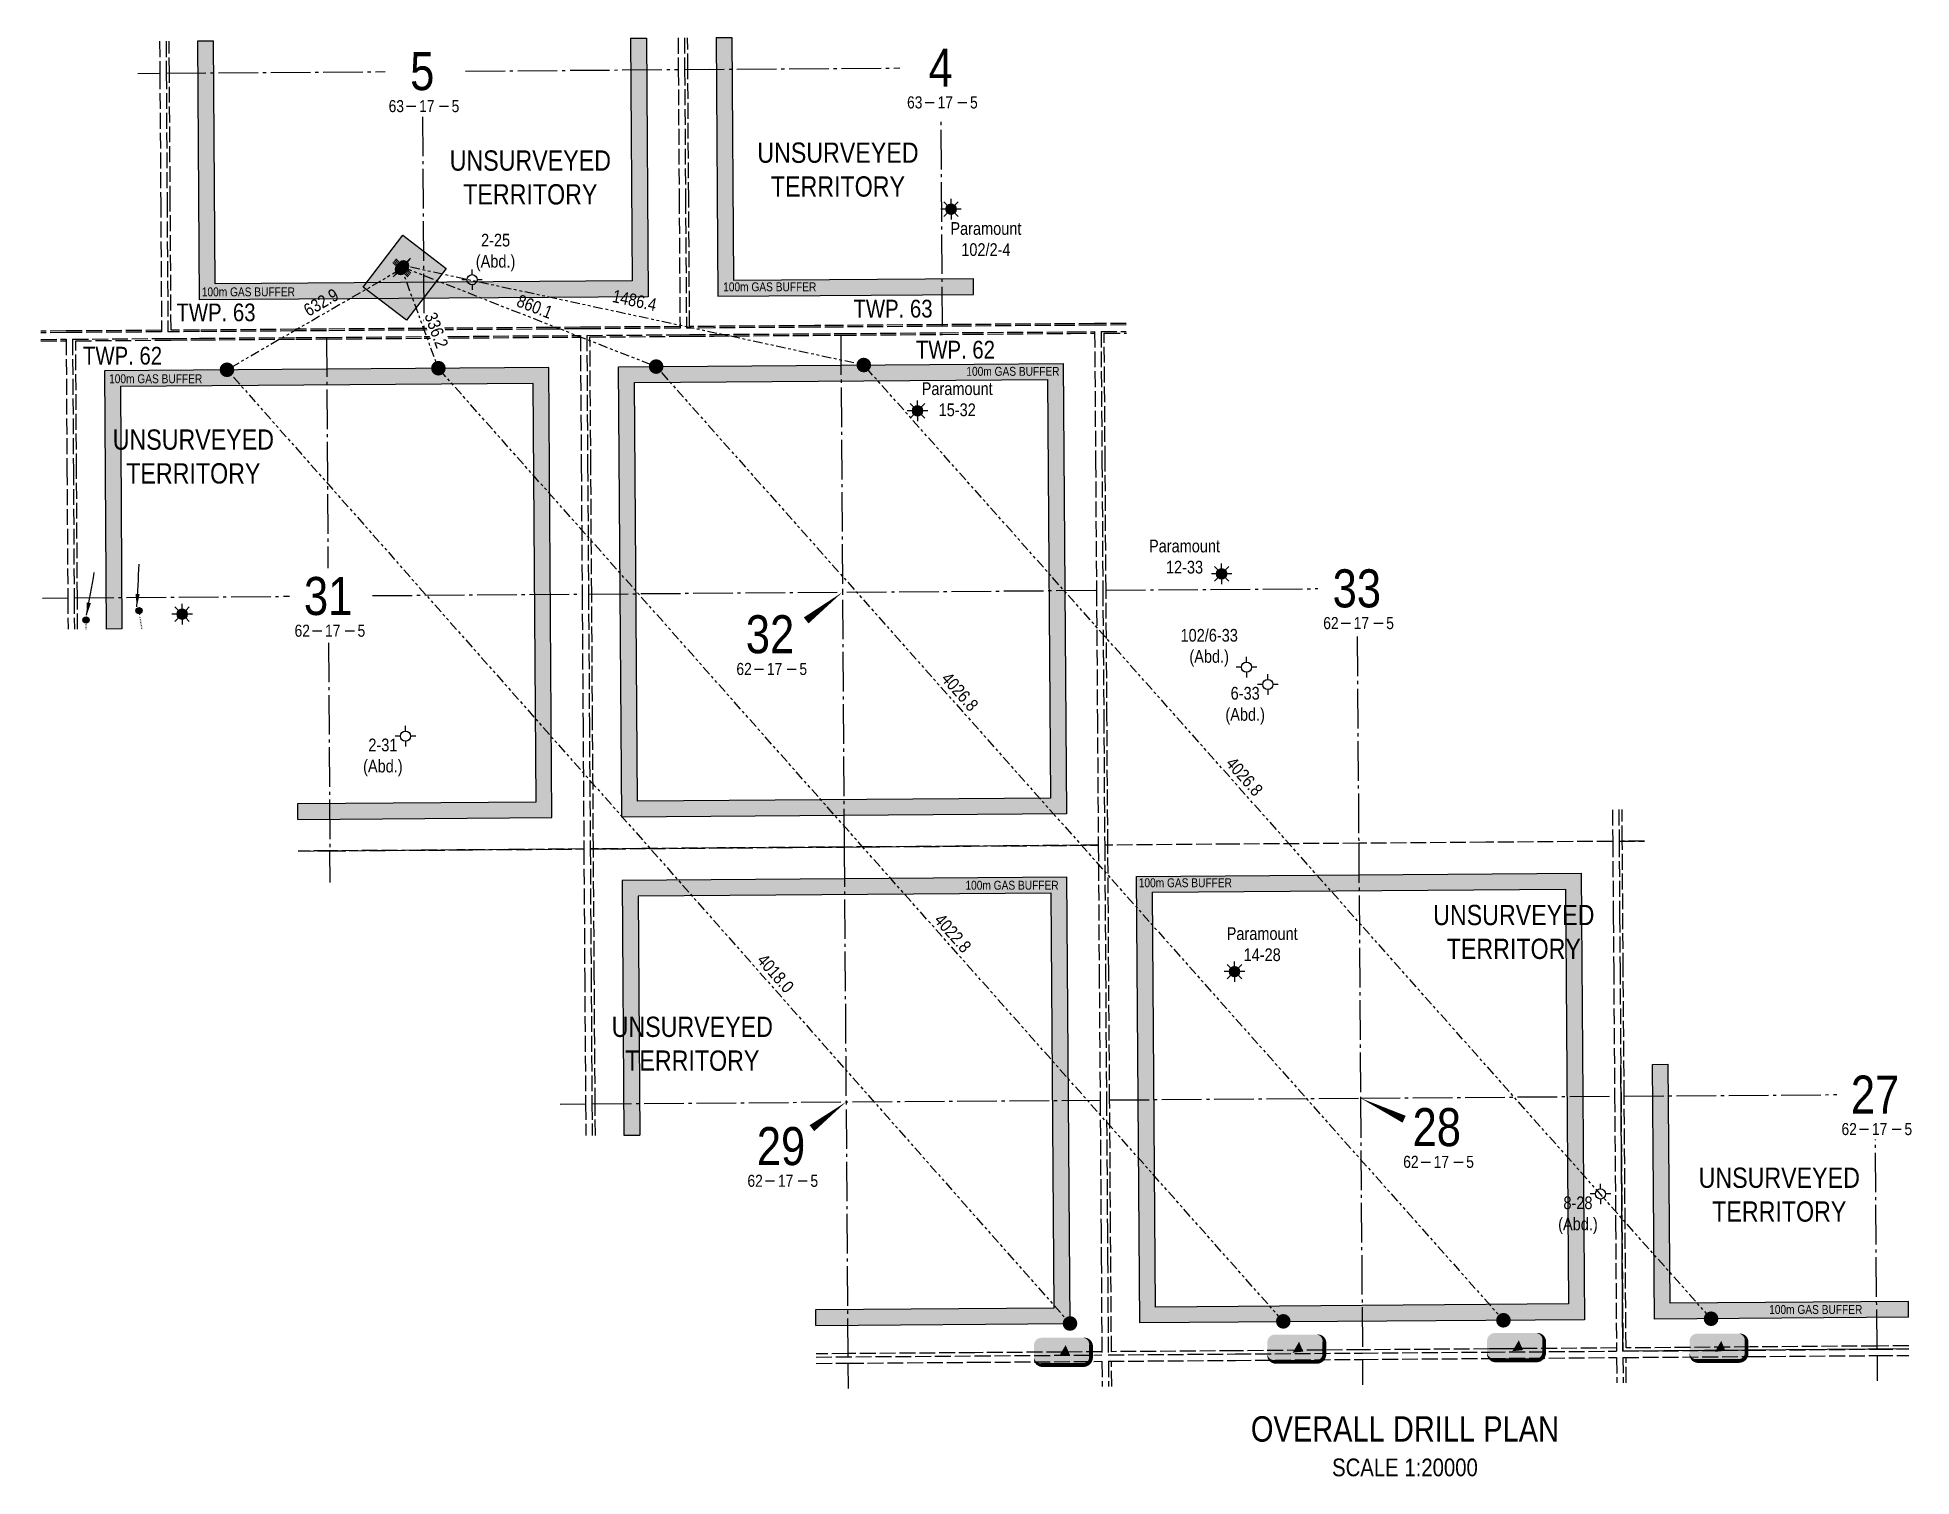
# Model space of a CAD drawing. Extents: x 522868 to 559106, y 6019929 to 6031707.
# Drawn here: x 529642 to 535554, y 6019929 to 6024469 of the extents above; entities that cross this region are included whole.
import ezdxf
from ezdxf.enums import TextEntityAlignment as Align

# ---------------------------------------------------------------- set-up
doc = ezdxf.new("R2018")
doc.units = 0
doc.header["$LTSCALE"] = 5
for name, pattern in [('foc-DOT', [1, 0.2, -0.8]), ('foc-DRILLPATH', [14.75, 6, -1.75, 1.75, -1.75, 1.75, -1.75]), ('foc-QUARTERLINE', [33, 25, -3, 2, -3]), ('foc-UNSURVEYED', [12.5, 10, -2.5])]:
    doc.linetypes.add(name, pattern=pattern)
for name, color, linetype in [('10', 1, 'Continuous'), ('9', 3, 'Continuous'), ('ABADATA-DRILL', 8, 'foc-DOT'), ('ABADATA-DRILL-T', 8, 'Continuous'), ('AS-TARGET-GAS', 182, 'Continuous'), ('AS-TARGET-GAS-H', 181, 'Continuous'), ('D-TXT', 6, 'Continuous'), ('DETAIL-T', 7, 'Continuous'), ('L-BD', 7, 'Continuous'), ('L-MON', 1, 'Continuous'), ('L-SECLBL', 7, 'Continuous'), ('L-SECQ', 8, 'foc-QUARTERLINE'), ('L-UNS-T', 3, 'Continuous'), ('L-USEC', 7, 'foc-UNSURVEYED'), ('P-BUFFER-H 100m', 191, 'Continuous'), ('P-PDRILLPATH', 12, 'foc-DRILLPATH'), ('P-PROPOSED', 10, 'Continuous'), ('P-PROPOSED-H', 21, 'Continuous')]:
    doc.layers.add(name, color=color, linetype=linetype)
doc.styles.add('80CG', font='ARIALN.TTF', dxfattribs={"height": 10})
doc.styles.add('80L', font='ARIALN.TTF', dxfattribs={"height": 10})
doc.styles.add('SIMPLEX', font='ARIALN.TTF')
doc.styles.get("Standard").update_dxf_attribs({"font": 'ARIALN.TTF'})
doc.dimstyles.new('Compass 5 000', dxfattribs={"dimscale": 5, "dimtxt": 9, "dimasz": 2, "dimexe": 0.2, "dimexo": 0.0625, "dimgap": 0.5, "dimtad": 0, "dimtih": 1, "dimtoh": 1, "dimzin": 0, "dimdsep": 46, "dimtxsty": '80CG', "dimcen": 0.1, "dimse1": 1, "dimse2": 1, "dimclrd": 256, "dimclrt": 256, "dimaunit": 1, "dimadec": 4, "dimazin": 0, "dimtfac": 0.06, "dimtofl": 0, "dimtmove": 0, "dimatfit": 1, "dimfxl": 0.2, "dimtolj": 1, "dimtzin": 0, "dimlwd": -1, "dimarcsym": 0})

msp = doc.modelspace()

# ---------------------------------------------------------------- texts
at = {"layer": 'ABADATA-DRILL-T', "linetype": 'Continuous', "attachment_point": 1, "style": '80L'}
for s, width, gutter_width, insert, char_height in [('\\pxqc;2-25 (Abd.)', 122.32732, 199.895, (531026.166, 6023849.437), 39.97892), ('\\pxqc;Paramount\\P102/2-4', 224.27449, 200, (532522.108, 6023886.187), 40), ('\\pxqc;Paramount\\P15-32', 224.27449, 200, (532431.598, 6023380.808), 40), ('\\pxqc;Paramount\\P12-33', 224.27449, 200, (533148.717, 6022884.422), 40), ('\\pxqc;102/6-33\\P(Abd.)', 179.1176, 200, (533249.127, 6022602.715), 40), ('\\pxqc;6-33\\P(Abd.)', 122.39181, 200, (533391.023, 6022419.863), 40), ('\\pxqc;2-31\\P(Abd.)', 122.39181, 200, (530670.591, 6022256.789), 40), ('\\pxqc;Paramount\\P14-28', 224.27449, 200, (533393.767, 6021661.702), 40), ('\\pxqc;8-28\\P(Abd.)', 122.39181, 200, (534440.884, 6020812.413), 40)]:
    msp.add_mtext_dynamic_manual_height_columns(s, width=width, gutter_width=gutter_width, heights=[0], dxfattribs=dict(at, insert=insert, char_height=char_height))
at = {"layer": 'AS-TARGET-GAS', "char_height": 27.98525, "attachment_point": 1, "style": '80L'}
for insert in [(530160.49, 6023680.228), (531805.353, 6023696.117), (532572.544, 6023429.415), (529868.058, 6023406.107), (532569.72, 6021808.207), (533116.5, 6021816.024), (535105.375, 6020469.661)]:
    msp.add_mtext_dynamic_manual_height_columns('100m GAS BUFFER', width=350.55628, gutter_width=189.9, heights=[0], dxfattribs=dict(at, insert=insert))
at = {"layer": 'D-TXT', "color": 3, "char_height": 55.9705, "attachment_point": 1, "style": '80L'}
for s, insert in [('TWP. 63', (530080.644, 6023629.502)), ('TWP. 63', (532216.529, 6023641.311)), ('TWP. 62', (529785.804, 6023492.838)), ('TWP. 62', (532413.415, 6023511.91))]:
    msp.add_mtext_dynamic_manual_height_columns(s, width=405.36786, gutter_width=189.9, heights=[0], dxfattribs=dict(at, insert=insert))
at = {"layer": 'DETAIL-T', "color": 3, "insert": (533956.282, 6020023.898), "char_height": 79.95784, "width": 1049.24096, "attachment_point": 5, "style": '80CG'}
msp.add_mtext('\\pxqc;OVERALL DRILL PLAN\\P{\\H0.7x;SCALE 1:20000}', dxfattribs=at)
at = {"layer": 'L-BD', "linetype": 'Continuous', "style": '80L'}
for s, rotation, p in [('632.9', 29.9975, (530536.779, 6023633.217)), ('1486.4', 347.8325, (531525.77, 6023639.557)), ('860.1', 338.5713, (531211.043, 6023619.872)), ('4026.8', 311.6191, (532552.35, 6022404.849)), ('4026.8', 311.6191, (533450.089, 6022137.23)), ('4022.8', 311.5548, (532529.997, 6021643.164)), ('4018.0', 311.4745, (531970.637, 6021516.433))]:
    msp.add_text(s, height=39.9789, rotation=rotation, dxfattribs=at).set_placement(p, align=Align.MIDDLE)
at = {"layer": 'L-UNS-T', "color": 3, "char_height": 63.96628, "attachment_point": 5, "style": '80L'}
for insert in [(532167.403, 6024051.605), (531196.95, 6024026.792), (530133.793, 6023146.457), (534299.67, 6021646.596), (531707.93, 6021293.859), (535137.173, 6020817.747)]:
    msp.add_mtext_dynamic_manual_height_columns('\\pxqc;UNSURVEYED TERRITORY', width=505.38855, gutter_width=189.9, heights=[0], dxfattribs=dict(at, insert=insert))

# ---------------------------------------------------------------- blocks, each defined once
blk = doc.blocks.new('L-SECLBL')
at = {"layer": '9', "color": 7}
for p, q in [((-5.1, -27.8), (-12.3, -27.8)), ((20.7, -27.8), (13.5, -27.8))]:
    blk.add_line(p, q, dxfattribs=at)
at = {"layer": '10', "color": 2, "style": 'SIMPLEX'}
blk.add_attdef('SEC', text='', height=30, dxfattribs=at).set_placement((0, 0), align=Align.MIDDLE)
at = {"layer": '10', "color": 5, "style": '80L'}
blk.add_attdef('TWP', text='', height=9.5, dxfattribs=at).set_placement((-14.4, -27.4), align=Align.MIDDLE_RIGHT)
blk.add_attdef('RGE', text='', height=9.5, dxfattribs=at).set_placement((3.6, -27.4), align=Align.MIDDLE_CENTER)
blk.add_attdef('MER', text='', height=9.5, dxfattribs=at).set_placement((23.2, -27.4), align=Align.MIDDLE_LEFT)
blk = doc.blocks.new('WC')
at = {"layer": 'L-MON'}
h = blk.add_hatch(color=255, dxfattribs=at)
h.dxf.hatch_style = 1
edge = h.paths.add_edge_path()
edge.add_arc((0, 0), 0.9, 0, 360)
at = {"layer": 'L-MON', "color": 240, "flags": 128}
for points in [[(-0.62, 0.5), (-1.23, 1.12)], [(0.52, 0.61), (1.13, 1.21)], [(-1.18, -1.18), (-0.56, -0.57)], [(1.16, -1.18), (0.56, -0.57)]]:
    blk.add_lwpolyline(points, dxfattribs=at)
at = {"layer": 'L-MON', "color": 240}
for radius in [0.8, 0.373]:
    blk.add_circle((0, 0), radius, dxfattribs=at)
blk = doc.blocks.new('GAS')
h = blk.add_hatch(color=255)
h.dxf.hatch_style = 1
edge = h.paths.add_edge_path()
edge.add_arc((0, 0), 0.9, 0, 360)
for p, q in [((-0.81, 0), (-1.62, 0)), ((-0.57, 0.57), (-1.14, 1.14)), ((0, 0.81), (0, 1.62)), ((0.57, 0.57), (1.14, 1.14)), ((1.62, 0), (0.81, 0)), ((-0.57, -0.57), (-1.14, -1.14)), ((0, -0.81), (0, -1.62)), ((1.14, -1.14), (0.57, -0.57))]:
    blk.add_line(p, q)
blk.add_circle((0, 0), 0.8)
blk = doc.blocks.new('GABD')
for p, q in [((-0.81, 0), (-1.62, 0)), ((0, 0.81), (0, 1.62)), ((1.62, 0), (0.81, 0)), ((0, -0.81), (0, -1.62))]:
    blk.add_line(p, q)
blk.add_circle((0, 0), 0.8)
blk = doc.blocks.new('BH-Existing')
at = {"layer": 'ABADATA-DRILL-T'}
h = blk.add_hatch(color=256, dxfattribs=at)
h.dxf.hatch_style = 1
edge = h.paths.add_edge_path()
edge.add_arc((0, 0), 0.5, 0, 360)
blk.add_circle((0, 0), 0.5, dxfattribs=at)
blk = doc.blocks.new('plbh')
at = {"layer": 'L-MON'}
h = blk.add_hatch(color=255, dxfattribs=at)
h.dxf.hatch_style = 1
edge = h.paths.add_edge_path()
edge.add_arc((0, 0), 1.16, 0, 360)
h = blk.add_hatch(color=256, dxfattribs=at)
h.dxf.hatch_style = 1
h.paths.add_polyline_path([(-0.96, 0, 1), (0.96, 0, 1)])
h.paths.add_polyline_path([(0.91, 0, -1), (-0.91, 0, -1)], flags=16)
h.paths.add_polyline_path([(0.45, 0, -1), (-0.45, 0, -1)], flags=0)
h = blk.add_hatch(color=256, dxfattribs=at)
h.dxf.hatch_style = 1
h.paths.add_polyline_path([(-0.45, 0, 1), (0.45, 0, 1)])
h.paths.add_polyline_path([(0.4, 0, -1), (-0.4, 0, -1)], flags=16)
at = {"layer": 'L-MON', "color": 240}
for radius in [0.96, 0.91, 0.45, 0.4]:
    blk.add_circle((0, 0), radius, dxfattribs=at)
blk = doc.blocks.new('*U73')
h = blk.add_hatch(color=254)
edge = h.paths.add_edge_path()
edge.add_line((-16.5, -11.5), (16.5, -11.5))
edge.add_arc((16.5, -5.5), 6, 270, 360)
edge.add_line((22.5, -5.5), (22.5, 4))
edge.add_arc((16.5, 4), 6, 0, 90)
edge.add_line((16.5, 10), (-16.5, 10))
edge.add_arc((-16.5, 4), 6, 90, 180)
edge.add_line((-22.5, 4), (-22.5, -5.5))
edge.add_arc((-16.5, -5.5), 6, 180, 270)
at = {"color": 1, "flags": 128}
blk.add_lwpolyline([(-16.5, -11.5, 3, 3, 0), (16.5, -11.5, 3, 3, 0.414214), (22.5, -5.5, 3, 3, 0), (22.5, 4, 3, 0, 0.414214), (16.5, 10, 0, 0, 0), (-16.5, 10, 0, 0, 0.414214), (-22.5, 4, 0, 0, 0), (-22.5, -5.5, 0, 3, 0.414214)], format="xyseb", close=True, dxfattribs=at)
blk.add_lwpolyline([(5.8, -3.4, 0, 10, 0), (0, 0, 5, 5, 0)], format="xyseb", dxfattribs=at)
at = {"color": 1, "lineweight": 30, "flags": 104}
blk.add_attdef('ENTER_TEXT', text='', height=10, dxfattribs=at).set_placement((-0.3, 0), align=Align.MIDDLE_CENTER)

# ---------------------------------------------------------------- hatches: boundary and pattern name
at = {"layer": 'AS-TARGET-GAS-H', "linetype": 'Continuous'}
h = msp.add_hatch(color=256, dxfattribs=at)
h.dxf.hatch_style = 1
h.paths.add_polyline_path([(531513.097, 6024466.574), (531518.355, 6023700.536), (530202.559, 6023691.128), (530197.572, 6024458.145), (530147.599, 6024457.82), (530152.912, 6023640.798), (531568.67, 6023650.921), (531563.07, 6024466.917)])
h = msp.add_hatch(color=256, dxfattribs=at)
h.dxf.hatch_style = 1
h.paths.add_polyline_path([(531783.066, 6024468.419), (531788.665, 6023652.493), (532595.217, 6023658.259), (532594.86, 6023708.232), (531838.294, 6023702.823), (531833.038, 6024468.762)])
h = msp.add_hatch(color=256, dxfattribs=at)
h.dxf.hatch_style = 1
h.paths.add_polyline_path([(530463.762, 6022001.89), (530463.392, 6022051.863), (531214.947, 6022057.429), (531206.034, 6023377.659), (529903.537, 6023368.02), (529908.429, 6022602.719), (529858.457, 6022602.4), (529853.245, 6023417.623), (531255.669, 6023428.002), (531265.256, 6022007.826)])
h = msp.add_hatch(color=256, dxfattribs=at)
h.dxf.hatch_style = 1
h.paths.add_polyline_path([(532837.857, 6022069.451), (531534.888, 6022059.799), (531525.986, 6023380.027), (532828.474, 6023389.668)], flags=16)
h.paths.add_polyline_path([(532888.185, 6022019.849), (531485.252, 6022009.457), (531475.677, 6023429.63), (532878.092, 6023440.01)])
h = msp.add_hatch(color=256, dxfattribs=at)
h.dxf.hatch_style = 1
h.paths.add_polyline_path([(533169.225, 6020463.56), (533159.927, 6021771.988), (534462.999, 6021781.652), (534472.763, 6020473.222)], flags=16)
h.paths.add_polyline_path([(533119.608, 6020413.218), (533109.6, 6021821.59), (534512.599, 6021831.994), (534523.108, 6020423.62)])
h = msp.add_hatch(color=256, dxfattribs=at)
h.dxf.hatch_style = 1
h.paths.add_polyline_path([(532097.485, 6020455.613), (532849.285, 6020461.189), (532839.988, 6021769.617), (531536.91, 6021759.964), (531542.001, 6021005.685), (531492.028, 6021005.347), (531486.601, 6021809.566), (532889.605, 6021819.959), (532899.613, 6020411.587), (532097.856, 6020405.641)])
h = msp.add_hatch(color=256, dxfattribs=at)
h.dxf.hatch_style = 1
h.paths.add_polyline_path([(535544.452, 6020481.168), (534792.702, 6020475.594), (534787.076, 6021229.533), (534737.103, 6021229.16), (534743.103, 6020425.251), (535544.823, 6020431.196)])
at = {"layer": 'P-PROPOSED-H', "linetype": 'Continuous'}
h = msp.add_hatch(color=256, dxfattribs=at)
h.dxf.hatch_style = 1
h.paths.add_polyline_path([(530931.266, 6023740.038), (530806.613, 6023576.708), (530669.599, 6023681.276), (530794.251, 6023844.607)])

# ---------------------------------------------------------------- linework, layer by layer
at = {"layer": 'ABADATA-DRILL', "flags": 128}
for points in [[(529971.849, 6022603.125), (529970.253, 6022612.436), (529965.366, 6022643.356), (529962.607, 6022660.318)], [(529795.967, 6022602), (529795.823, 6022609.183), (529795.293, 6022631.08)]]:
    msp.add_lwpolyline(points, dxfattribs=at)
at = {"layer": 'L-SECLBL', "flags": 128}
for points in [[(532181.838, 6022718.842, 0, 23.987, 0), (532067.125, 6022629.571, 0, 0, 0)], [(532192.98, 6021110.571, 0, 23.987, 0), (532085.392, 6021027.657, 0, 0, 0)], [(533816.228, 6021122.604, 0, 23.987, 0), (533953.715, 6021056.029, 0, 0, 0)]]:
    msp.add_lwpolyline(points, format="xyseb", dxfattribs=at)
at = {"layer": 'L-SECQ'}
for p, q in [((533810.371, 6021926.736), (533816.228, 6021122.604)), ((533024.711, 6021116.736), (533816.228, 6021122.604)), ((533816.228, 6021122.604), (534617.797, 6021128.546)), ((533816.228, 6021122.604), (533822.013, 6020328.529))]:
    msp.add_line(p, q, dxfattribs=at)
at = {"layer": 'L-SECQ', "flags": 128}
for points in [[(530992.158, 6024362.805), (531663.701, 6024367.605)], [(531683.807, 6024367.749), (532362.556, 6024372.603)], [(531683.807, 6024367.749), (531763.699, 6024368.32)], [(529958.365, 6024355.415), (530028.206, 6024355.914)], [(530048.323, 6024356.058), (530739.234, 6024360.997)], [(530856.961, 6024218.846), (530861.458, 6023546.032)], [(532497.249, 6023557.609), (532492.627, 6024213.441)], [(530553.8, 6023522.76), (530558.587, 6022794.274)], [(532176.22, 6023529.739), (532181.838, 6022718.842), (532983.125, 6022724.775)], [(530699.15, 6022707.865), (531360.448, 6022712.761)], [(531380.554, 6022712.909), (532181.838, 6022718.842), (532187.409, 6021914.706)], [(533013.284, 6022724.998), (533681.975, 6022729.958)], [(529657.932, 6022700.268), (529737.772, 6022700.747)], [(529757.878, 6022700.896), (530437.706, 6022705.929)], [(530560.131, 6022559.406), (530564.446, 6021902.686)], [(533805.62, 6022578.926), (533810.371, 6021926.736)], [(530565.103, 6021802.741), (530564.446, 6021902.686)], [(532187.409, 6021914.706), (532192.98, 6021110.571), (532994.553, 6021116.512)], [(534647.956, 6021128.769), (535318.516, 6021133.742)], [(531291.464, 6021103.89), (531371.303, 6021104.482)], [(531391.409, 6021104.631), (532192.98, 6021110.571), (532198.551, 6020306.438)], [(535445.614, 6020330.51), (535440.556, 6020992.546)], [(533822.233, 6020298.369), (533822.814, 6020218.529)], [(535445.768, 6020310.404), (535446.378, 6020230.566)], [(532198.69, 6020286.332), (532199.244, 6020206.493)]]:
    msp.add_lwpolyline(points, dxfattribs=at)
at = {"layer": 'L-USEC'}
for p, q in [((530027.548, 6024457.04), (530028.206, 6024355.914)), ((530047.654, 6024457.17), (530048.312, 6024356.045)), ((530058.365, 6024356.129), (530057.706, 6024457.235)), ((531663.015, 6024467.603), (531663.701, 6024367.605)), ((531683.121, 6024467.733), (531683.807, 6024367.744)), ((531693.859, 6024367.821), (531693.173, 6024467.798)), ((531663.701, 6024367.605), (531666.483, 6023962.162)), ((531683.807, 6024367.743), (531686.589, 6023962.3)), ((531696.643, 6023962.377), (531693.859, 6024367.821)), ((530028.206, 6024355.914), (530030.842, 6023950.468)), ((530048.312, 6024356.045), (530050.948, 6023950.598)), ((530061.001, 6023950.684), (530058.365, 6024356.129)), ((531666.483, 6023962.162), (531669.3, 6023551.688)), ((531686.589, 6023962.3), (531689.406, 6023551.834)), ((531699.424, 6023556.933), (531696.643, 6023962.377)), ((530030.842, 6023950.468), (530033.511, 6023539.991)), ((530050.948, 6023950.598), (530053.617, 6023540.138)), ((530063.637, 6023545.237), (530061.001, 6023950.684)), ((529732.389, 6023542.868), (529652.549, 6023542.297)), ((529762.546, 6023543.084), (529732.389, 6023542.868)), ((530033.478, 6023545.021), (529762.546, 6023543.084)), ((530033.514, 6023539.994), (529762.582, 6023538.057)), ((530153.091, 6023540.849), (530053.617, 6023540.138)), ((530153.055, 6023545.876), (530063.637, 6023545.237)), ((530457.5, 6023548.053), (530153.055, 6023545.876)), ((530457.536, 6023543.026), (530153.091, 6023540.849)), ((530553.629, 6023548.741), (530457.5, 6023548.053)), ((530553.665, 6023543.713), (530457.536, 6023543.026)), ((530861.426, 6023550.941), (530553.629, 6023548.741)), ((530861.462, 6023545.914), (530553.665, 6023543.713)), ((530954.198, 6023551.604), (530861.426, 6023550.941)), ((530954.234, 6023546.577), (530861.462, 6023545.914)), ((531265.345, 6023553.829), (530954.198, 6023551.604)), ((531265.381, 6023548.802), (530954.234, 6023546.577)), ((531354.767, 6023554.469), (531265.345, 6023553.829)), ((531354.803, 6023549.442), (531265.381, 6023548.802)), ((531384.926, 6023554.684), (531354.767, 6023554.469)), ((531384.962, 6023549.657), (531354.803, 6023549.442)), ((531669.265, 6023556.718), (531384.926, 6023554.684)), ((531669.301, 6023551.69), (531384.962, 6023549.657)), ((531775.473, 6023552.449), (531689.406, 6023551.834)), ((531775.437, 6023557.476), (531699.424, 6023556.933)), ((532093.287, 6023559.749), (531775.437, 6023557.476)), ((532093.323, 6023554.719), (531775.473, 6023552.447)), ((532176.008, 6023560.34), (532093.287, 6023559.749)), ((532176.044, 6023555.312), (532093.323, 6023554.722)), ((532497.213, 6023562.637), (532176.008, 6023560.34)), ((532497.249, 6023557.609), (532176.044, 6023555.312)), ((532576.577, 6023563.204), (532497.213, 6023562.637)), ((532576.613, 6023558.176), (532497.249, 6023557.609)), ((532901.133, 6023565.526), (532576.577, 6023563.204)), ((532901.169, 6023560.499), (532576.613, 6023558.176)), ((532576.753, 6023537.731), (532901.313, 6023540.132)), ((532977.145, 6023566.07), (532901.133, 6023565.526)), ((532977.181, 6023561.042), (532901.169, 6023560.499)), ((532901.313, 6023540.132), (532977.326, 6023540.695)), ((533007.304, 6023566.286), (532977.145, 6023566.07)), ((533007.34, 6023561.258), (532977.181, 6023561.042)), ((532977.326, 6023540.695), (532980.243, 6023130.222)), ((532997.432, 6023540.844), (533077.27, 6023541.436)), ((532997.432, 6023540.844), (533000.349, 6023130.365)), ((533077.09, 6023566.785), (533007.304, 6023566.286)), ((533077.126, 6023561.758), (533007.34, 6023561.258)), ((529732.424, 6023537.841), (529652.582, 6023537.27)), ((529652.716, 6023516.278), (529732.556, 6023516.68)), ((529652.748, 6023511.25), (529732.588, 6023511.653)), ((529762.582, 6023538.057), (529732.424, 6023537.841)), ((529732.556, 6023516.68), (529735.18, 6023106.2)), ((529752.662, 6023516.829), (530033.644, 6023518.908)), ((529752.662, 6023516.829), (529755.286, 6023106.329)), ((529762.746, 6023511.876), (530033.681, 6023513.881)), ((529765.338, 6023106.424), (529762.746, 6023511.876)), ((530033.644, 6023518.908), (530063.802, 6023519.131)), ((530033.681, 6023513.881), (530063.839, 6023514.104)), ((530063.802, 6023519.131), (530153.22, 6023519.794)), ((530063.839, 6023514.104), (530153.257, 6023514.767)), ((530153.22, 6023519.794), (530457.667, 6023522.046)), ((530153.257, 6023514.767), (530457.705, 6023517.019)), ((530457.667, 6023522.046), (530553.796, 6023522.758)), ((530457.705, 6023517.019), (530553.833, 6023517.73)), ((530553.796, 6023522.758), (530861.595, 6023525.035)), ((530553.833, 6023517.73), (530861.632, 6023520.008)), ((530861.595, 6023525.035), (530954.367, 6023525.723)), ((530861.632, 6023520.008), (530954.404, 6023520.695)), ((530954.367, 6023525.723), (531265.517, 6023528.025)), ((530954.404, 6023520.695), (531265.554, 6023522.997)), ((531265.517, 6023528.025), (531354.939, 6023528.686)), ((531265.554, 6023522.997), (531354.976, 6023523.659)), ((531354.942, 6023528.689), (531357.713, 6023118.211)), ((531375.059, 6023528.835), (531669.439, 6023531.015)), ((531375.059, 6023528.835), (531377.829, 6023118.346)), ((531385.134, 6023523.882), (531669.476, 6023525.988)), ((531387.871, 6023118.435), (531385.134, 6023523.882)), ((531669.439, 6023531.015), (531699.598, 6023531.238)), ((531669.476, 6023525.988), (531699.635, 6023526.211)), ((531699.597, 6023531.238), (531775.609, 6023531.801)), ((531699.635, 6023526.211), (531775.647, 6023526.774)), ((531775.609, 6023531.804), (532093.463, 6023534.156)), ((531775.647, 6023526.774), (532093.5, 6023529.126)), ((532093.463, 6023534.154), (532176.183, 6023534.766)), ((532093.5, 6023529.126), (532176.22, 6023529.739)), ((532176.183, 6023534.766), (532497.39, 6023537.143)), ((532176.22, 6023529.739), (532497.427, 6023532.116)), ((532497.39, 6023537.143), (532576.753, 6023537.731)), ((532497.427, 6023532.116), (532576.791, 6023532.703)), ((532576.791, 6023532.703), (532901.35, 6023535.105)), ((532901.35, 6023535.105), (532977.362, 6023535.668)), ((533007.52, 6023535.892), (533077.306, 6023536.409)), ((533010.402, 6023130.446), (533007.52, 6023535.892)), ((532980.243, 6023130.222), (532983.125, 6022724.775)), ((533000.349, 6023130.365), (533003.231, 6022724.918)), ((533013.284, 6022724.998), (533010.402, 6023130.446)), ((529735.18, 6023106.2), (529737.772, 6022700.747)), ((529755.286, 6023106.329), (529757.878, 6022700.875)), ((529767.93, 6022700.97), (529765.338, 6023106.424)), ((531357.713, 6023118.211), (531360.448, 6022712.761)), ((531377.819, 6023118.346), (531380.554, 6022712.896)), ((531390.606, 6022712.984), (531387.871, 6023118.435)), ((531360.448, 6022712.761), (531363.162, 6022310.692)), ((531380.554, 6022712.896), (531383.268, 6022310.828)), ((531393.32, 6022310.916), (531390.606, 6022712.984)), ((532983.125, 6022724.775), (532985.982, 6022322.71)), ((533003.231, 6022724.918), (533006.088, 6022322.853)), ((533016.141, 6022322.934), (533013.284, 6022724.998)), ((529737.772, 6022700.747), (529738.405, 6022601.632)), ((529757.878, 6022700.875), (529758.511, 6022601.761)), ((529768.564, 6022601.825), (529767.93, 6022700.97)), ((531363.162, 6022310.692), (531365.876, 6021908.621)), ((531383.268, 6022310.828), (531385.982, 6021908.757)), ((531396.034, 6021908.846), (531393.32, 6022310.916)), ((532985.982, 6022322.71), (532988.839, 6021920.644)), ((533006.088, 6022322.853), (533008.945, 6021920.787)), ((533018.998, 6021920.868), (533016.141, 6022322.934)), ((534611.052, 6022032.625), (534611.798, 6021932.68)), ((534631.157, 6022032.774), (534631.903, 6021932.83)), ((534641.956, 6021932.904), (534641.21, 6022032.848)), ((530564.446, 6021902.686), (530464.502, 6021901.946)), ((530464.502, 6021901.946), (530564.446, 6021902.686)), ((530965.161, 6021905.654), (530564.446, 6021902.686)), ((530564.446, 6021902.686), (530965.161, 6021905.654)), ((531365.876, 6021908.621), (530965.161, 6021905.654)), ((530965.161, 6021905.654), (531365.876, 6021908.621)), ((531365.876, 6021908.621), (531368.59, 6021506.552)), ((531385.982, 6021908.771), (531786.689, 6021911.738)), ((531786.689, 6021911.738), (531385.982, 6021908.771)), ((531385.982, 6021908.757), (531388.696, 6021506.688)), ((531398.748, 6021506.777), (531396.034, 6021908.846)), ((531786.689, 6021911.738), (532187.409, 6021914.706)), ((532187.409, 6021914.706), (531786.689, 6021911.738)), ((532187.409, 6021914.706), (532588.124, 6021917.676)), ((532588.124, 6021917.676), (532187.409, 6021914.706)), ((532588.124, 6021917.676), (532988.839, 6021920.644)), ((532988.839, 6021920.644), (532588.124, 6021917.676)), ((532988.839, 6021920.644), (532991.697, 6021518.578)), ((533409.652, 6021923.764), (533008.945, 6021920.793)), ((533008.945, 6021920.787), (533011.803, 6021518.721)), ((533021.855, 6021518.802), (533018.998, 6021920.868)), ((533810.371, 6021926.736), (533409.652, 6021923.764)), ((534211.084, 6021929.709), (533810.371, 6021926.736)), ((534611.798, 6021932.68), (534211.084, 6021929.709)), ((534611.798, 6021932.68), (534613.574, 6021694.567)), ((534631.903, 6021932.829), (534711.742, 6021933.421)), ((534631.903, 6021932.83), (534633.68, 6021694.717)), ((534711.742, 6021933.421), (534641.956, 6021932.904)), ((534644.956, 6021530.837), (534641.956, 6021932.904)), ((534613.574, 6021694.567), (534614.797, 6021530.614)), ((534633.68, 6021694.717), (534634.903, 6021530.764)), ((534614.797, 6021530.614), (534617.797, 6021128.546)), ((534634.903, 6021530.764), (534637.903, 6021128.696)), ((534647.956, 6021128.769), (534644.956, 6021530.837)), ((531368.59, 6021506.552), (531371.303, 6021104.482)), ((531388.696, 6021506.687), (531391.409, 6021104.618)), ((531401.461, 6021104.706), (531398.748, 6021506.777)), ((532991.697, 6021518.578), (532994.553, 6021116.512)), ((533011.803, 6021518.721), (533014.659, 6021116.654)), ((533024.711, 6021116.736), (533021.855, 6021518.802)), ((532994.553, 6021116.512), (532997.41, 6020714.44)), ((533014.659, 6021116.655), (533017.516, 6020714.583)), ((533027.569, 6020714.665), (533024.711, 6021116.736)), ((534617.797, 6021128.546), (534620.798, 6020726.476)), ((534637.903, 6021128.696), (534640.904, 6020726.626)), ((534650.956, 6020726.699), (534647.956, 6021128.769)), ((531371.303, 6021104.482), (531371.977, 6021004.523)), ((531391.409, 6021104.618), (531392.083, 6021004.673)), ((531402.136, 6021004.747), (531401.461, 6021104.706)), ((532997.41, 6020714.44), (532998.083, 6020619.761)), ((533017.516, 6020714.583), (533018.189, 6020619.904)), ((533030.354, 6020322.66), (533027.569, 6020714.665)), ((534620.798, 6020726.476), (534623.799, 6020324.417)), ((534640.904, 6020726.626), (534643.904, 6020324.566)), ((534653.881, 6020334.693), (534650.956, 6020726.699)), ((532998.083, 6020619.761), (533000.267, 6020312.383)), ((533018.189, 6020619.904), (533020.373, 6020312.532)), ((532198.481, 6020316.491), (532098.528, 6020315.75)), ((532098.597, 6020305.696), (532599.401, 6020309.411)), ((532098.597, 6020305.697), (532198.542, 6020306.438)), ((532599.338, 6020319.464), (532198.481, 6020316.491)), ((532198.69, 6020286.332), (532599.55, 6020289.305)), ((533000.196, 6020322.436), (532599.338, 6020319.464)), ((532599.401, 6020309.411), (533000.267, 6020312.383)), ((532599.55, 6020289.305), (533000.41, 6020292.277)), ((533000.41, 6020292.277), (533000.977, 6020212.437)), ((533020.373, 6020312.532), (533421.22, 6020315.503)), ((533020.516, 6020292.426), (533421.369, 6020295.397)), ((533020.516, 6020292.426), (533021.083, 6020212.586)), ((533421.152, 6020325.555), (533030.354, 6020322.66)), ((533031.136, 6020212.66), (533030.568, 6020292.501)), ((533822.013, 6020328.529), (533421.152, 6020325.555)), ((533421.22, 6020315.503), (533822.083, 6020318.475)), ((533421.369, 6020295.397), (533822.233, 6020298.369)), ((534222.868, 6020331.483), (533822.013, 6020328.529)), ((533822.084, 6020318.475), (534222.941, 6020321.446)), ((533822.233, 6020298.369), (534223.09, 6020301.34)), ((534260.384, 6020331.759), (534222.868, 6020331.483)), ((534222.941, 6020321.446), (534623.799, 6020324.417)), ((534223.09, 6020301.34), (534623.949, 6020304.311)), ((534623.723, 6020334.469), (534260.384, 6020331.759)), ((534623.949, 6020304.311), (534624.544, 6020224.473)), ((534643.904, 6020324.566), (535044.756, 6020327.538)), ((534644.054, 6020304.46), (535044.905, 6020307.432)), ((534644.054, 6020304.46), (534644.65, 6020224.622)), ((535044.679, 6020337.591), (534653.881, 6020334.693)), ((534654.703, 6020224.697), (534654.107, 6020304.534)), ((535445.537, 6020340.563), (535044.679, 6020337.591)), ((535044.756, 6020327.538), (535445.619, 6020330.51)), ((535044.905, 6020307.432), (535445.768, 6020310.404)), ((535545.487, 6020341.304), (535445.537, 6020340.563)), ((535445.619, 6020330.51), (535545.564, 6020331.251)), ((535445.768, 6020310.404), (535545.717, 6020311.145)), ((532098.736, 6020285.591), (532198.69, 6020286.332))]:
    msp.add_line(p, q, dxfattribs=at)
at = {"layer": 'P-BUFFER-H 100m', "linetype": 'Continuous', "flags": 128}
for points in [[(531563.07, 6024466.917), (531568.67, 6023650.921), (530152.912, 6023640.798), (530147.599, 6024457.82)], [(530147.599, 6024457.82), (530197.572, 6024458.145)], [(531513.097, 6024466.574), (531518.355, 6023700.536), (530202.559, 6023691.128), (530197.572, 6024458.145)], [(531513.097, 6024466.574), (531563.07, 6024466.917)], [(531783.066, 6024468.419), (531833.038, 6024468.762)], [(531783.066, 6024468.419), (531788.665, 6023652.493), (532595.217, 6023658.259)], [(531833.038, 6024468.762), (531838.294, 6023702.823), (532594.86, 6023708.232)], [(532595.217, 6023658.259), (532594.86, 6023708.232)], [(530463.762, 6022001.89), (531265.256, 6022007.826), (531255.669, 6023428.002), (529853.245, 6023417.623), (529858.457, 6022602.4)], [(530463.392, 6022051.863), (531214.947, 6022057.429), (531206.034, 6023377.659), (529903.537, 6023368.02), (529908.429, 6022602.719)], [(529908.429, 6022602.719), (529858.457, 6022602.4)], [(530463.762, 6022001.89), (530463.392, 6022051.863)], [(532097.856, 6020405.641), (532899.613, 6020411.587), (532889.605, 6021819.959), (531486.601, 6021809.566), (531492.028, 6021005.347)], [(532097.485, 6020455.613), (532849.285, 6020461.189), (532839.988, 6021769.617), (531536.91, 6021759.964), (531542.001, 6021005.685)], [(535545.564, 6020331.251), (534643.904, 6020324.566), (534637.159, 6021228.414)], [(534737.103, 6021229.16), (534787.076, 6021229.533)], [(535544.823, 6020431.196), (534743.103, 6020425.251), (534737.103, 6021229.16)], [(535544.452, 6020481.168), (534792.702, 6020475.594), (534787.076, 6021229.533)], [(531492.028, 6021005.347), (531542.001, 6021005.685)], [(535544.823, 6020431.196), (535544.452, 6020481.168)], [(532097.856, 6020405.641), (532097.485, 6020455.613)]]:
    msp.add_lwpolyline(points, dxfattribs=at)
for points in [[(532888.185, 6022019.849), (531485.252, 6022009.457), (531475.677, 6023429.63), (532878.092, 6023440.01)], [(532837.857, 6022069.451), (531534.888, 6022059.799), (531525.986, 6023380.027), (532828.474, 6023389.668)], [(533119.608, 6020413.218), (533109.6, 6021821.59), (534512.599, 6021831.994), (534523.108, 6020423.62)], [(533169.225, 6020463.56), (533159.927, 6021771.988), (534462.999, 6021781.652), (534472.763, 6020473.222)]]:
    msp.add_lwpolyline(points, close=True, dxfattribs=at)
at = {"layer": 'P-PDRILLPATH', "flags": 128}
for points in [[(530787.804, 6023736.721), (530239.971, 6023420.461), (532899.613, 6020411.587)], [(533572.526, 6020418.316), (530906.845, 6023425.521), (530790.725, 6023740.601)], [(530793.774, 6023744.543), (531593.969, 6023430.487), (534267.056, 6020421.736)], [(534922.056, 6020426.585), (532248.968, 6023435.337), (530796.759, 6023748.454)]]:
    msp.add_lwpolyline(points, dxfattribs=at)
at = {"layer": 'P-PROPOSED'}
msp.add_lwpolyline([(530931.266, 6023740.038), (530806.613, 6023576.708), (530669.599, 6023681.276), (530794.251, 6023844.607), (530931.266, 6023740.038)], close=True, dxfattribs=at)

# ---------------------------------------------------------------- block references
at = {"layer": 'ABADATA-DRILL-T', "linetype": 'Continuous'}
for name, p, xscale, yscale, zscale in [('GAS', (532524.192, 6023927.114), 19.99999999999982, 19.99999999999982, 19.99999999999982), ('GABD', (531013.06, 6023704.514), 19.98946099999986, 19.98946099999986, 19.98946099999986), ('GAS', (532418.424, 6023291.012), 19.99999999999983, 19.99999999999983, 19.99999999999983), ('GAS', (533377.937, 6022776.583), 19.99999999999983, 19.99999999999983, 19.99999999999983), ('GAS', (530098.324, 6022649.458), 19.98946099999984, 19.98946099999984, 19.98946099999984), ('GABD', (533456.19, 6022482.161), 19.99999999999983, 19.99999999999983, 19.99999999999983), ('GABD', (533523.444, 6022427.676), 19.99999999999983, 19.99999999999983, 19.99999999999983), ('GABD', (530803.013, 6022264.602), 19.99999999999983, 19.99999999999983, 19.99999999999983), ('GAS', (533418.412, 6021521.722), 19.99999999999983, 19.99999999999983, 19.99999999999983), ('GABD', (534573.305, 6020820.226), 19.99999999999983, 19.99999999999983, 19.99999999999983)]:
    msp.add_blockref(name, p, dxfattribs=dict(at, xscale=xscale, yscale=yscale, zscale=zscale))
at = {"layer": 'ABADATA-DRILL-T', "xscale": 19.98946099999984, "yscale": 19.98946099999984, "zscale": 9.999999999999805}
for p in [(529962.607, 6022660.318), (529795.293, 6022631.08)]:
    msp.add_blockref('BH-Existing', p, dxfattribs=at)
at = {"layer": 'L-BD', "linetype": 'Continuous'}
ref = msp.add_blockref('*U73', (532875.783, 6020326.573), dxfattribs=dict(at, xscale=3.997892199999972, yscale=3.997892199999972, zscale=3.997892199999972))
lines = msp.add_mtext('FC814A', dxfattribs={"layer": '0', "color": 1, "insert": (532873.847, 6020326.559), "char_height": 2.5, "attachment_point": 1})
ref.add_attrib('ENTER_TEXT', '', (532873.847, 6020326.559), dxfattribs={"flags": 104}).embed_mtext(lines)
ref = msp.add_blockref('*U73', (533612.128, 6020336.758), dxfattribs=dict(at, xscale=3.997892199999972, yscale=3.997892199999972, zscale=3.997892199999972))
lines = msp.add_mtext('FC814B', dxfattribs={"layer": '0', "color": 1, "insert": (533612.128, 6020336.758), "char_height": 2.5, "attachment_point": 1})
ref.add_attrib('ENTER_TEXT', '', (533612.128, 6020336.758), dxfattribs={"flags": 104}).embed_mtext(lines)
ref = msp.add_blockref('*U73', (534305.368, 6020341.357), dxfattribs=dict(at, xscale=3.997892199999972, yscale=3.997892199999972, zscale=3.997892199999972))
lines = msp.add_mtext('FC814C', dxfattribs={"layer": '0', "color": 1, "insert": (534305.368, 6020341.357), "char_height": 2.5, "attachment_point": 1})
ref.add_attrib('ENTER_TEXT', '', (534305.368, 6020341.357), dxfattribs={"flags": 104}).embed_mtext(lines)
ref = msp.add_blockref('*U73', (534944.076, 6020339.466), dxfattribs=dict(at, xscale=3.997892199999972, yscale=3.997892199999972, zscale=3.997892199999972))
lines = msp.add_mtext('FC814D', dxfattribs={"layer": '0', "color": 1, "insert": (534944.076, 6020339.466), "char_height": 2.5, "attachment_point": 1})
ref.add_attrib('ENTER_TEXT', '', (534944.076, 6020339.466), dxfattribs={"flags": 104}).embed_mtext(lines)
at = {"layer": 'L-MON', "xscale": 19.98946099999984, "yscale": 19.98946099999984, "zscale": 19.98946099999984}
for p in [(530787.804, 6023736.721), (530790.789, 6023740.632), (530793.774, 6023744.543), (530796.759, 6023748.454)]:
    msp.add_blockref('WC', p, dxfattribs=at)
at = {"layer": 'L-MON', "linetype": 'Continuous', "xscale": 19.98946099999984, "yscale": 19.98946099999984, "zscale": 19.98946099999984}
for p in [(530239.971, 6023420.461), (531593.969, 6023430.487), (532248.968, 6023435.337), (532899.613, 6020411.587), (533572.526, 6020418.316), (534267.056, 6020421.736), (534922.056, 6020426.585)]:
    msp.add_blockref('plbh', p, dxfattribs=at)
at = {"layer": 'L-SECLBL', "color": 2, "xscale": 3.997892199999969, "yscale": 3.997892199999969, "zscale": 3.997892199999969}
for p, values in [((532491.499, 6024373.525), {'SEC': '4', 'TWP': '63', 'RGE': '17', 'MER': '5'}), ((530856.012, 6024361.832), {'SEC': '5', 'TWP': '63', 'RGE': '17', 'MER': '5'}), ((533804.514, 6022730.868), {'SEC': '33', 'TWP': '62', 'RGE': '17', 'MER': '5'}), ((530559.162, 6022706.828), {'SEC': '31', 'TWP': '62', 'RGE': '17', 'MER': '5'}), ((531953.13, 6022586.103), {'SEC': '32', 'TWP': '62', 'RGE': '17', 'MER': '5'}), ((535439.471, 6021134.639), {'SEC': '27', 'TWP': '62', 'RGE': '17', 'MER': '5'}), ((534056.806, 6021031.102), {'SEC': '28', 'TWP': '62', 'RGE': '17', 'MER': '5'}), ((531987.913, 6020971.347), {'SEC': '29', 'TWP': '62', 'RGE': '17', 'MER': '5'})]:
    msp.add_blockref('L-SECLBL', p, dxfattribs=at).add_auto_attribs(values)

msp.set_redraw_order([(e.dxf.handle, doc.entitydb.next_handle()) for e in msp.query("TEXT MTEXT ATTDEF DIMENSION ARC_DIMENSION")])  # texts and dimensions are drawn at this point

# ---------------------------------------------------------------- leaders
at = {"layer": 'ABADATA-DRILL-T', "path_type": 1}
for points in [[(529797.239, 6022645.957), (529821.379, 6022780.584)], [(529955.625, 6022673.052), (529963.247, 6022806.829)]]:
    msp.add_leader(points, dimstyle='Compass 5 000', override={"dimasz": 8, "dimgap": 0.5, "dimtad": 0}, dxfattribs=at)

# ---------------------------------------------------------------- next in the draw order: texts
at = {"layer": 'L-BD', "linetype": 'Continuous', "insert": (530919.486, 6023551.942), "char_height": 39.9789, "width": 112.59166, "attachment_point": 2, "rotation": 290.231, "style": '80L', "bg_fill": 3, "box_fill_scale": 1.15, "bg_fill_color": 256, "bg_fill_true_color": 256, "bg_fill_transparency": 0}
msp.add_mtext('336.2', dxfattribs=at)

# ---------------------------------------------------------------- next in the draw order: block references
at = {"layer": 'L-MON', "linetype": 'Continuous', "xscale": 19.98946099999984, "yscale": 19.98946099999984, "zscale": 19.98946099999984}
msp.add_blockref('plbh', (530906.97, 6023425.386), dxfattribs=at)

doc.saveas('drawing.dxf')
